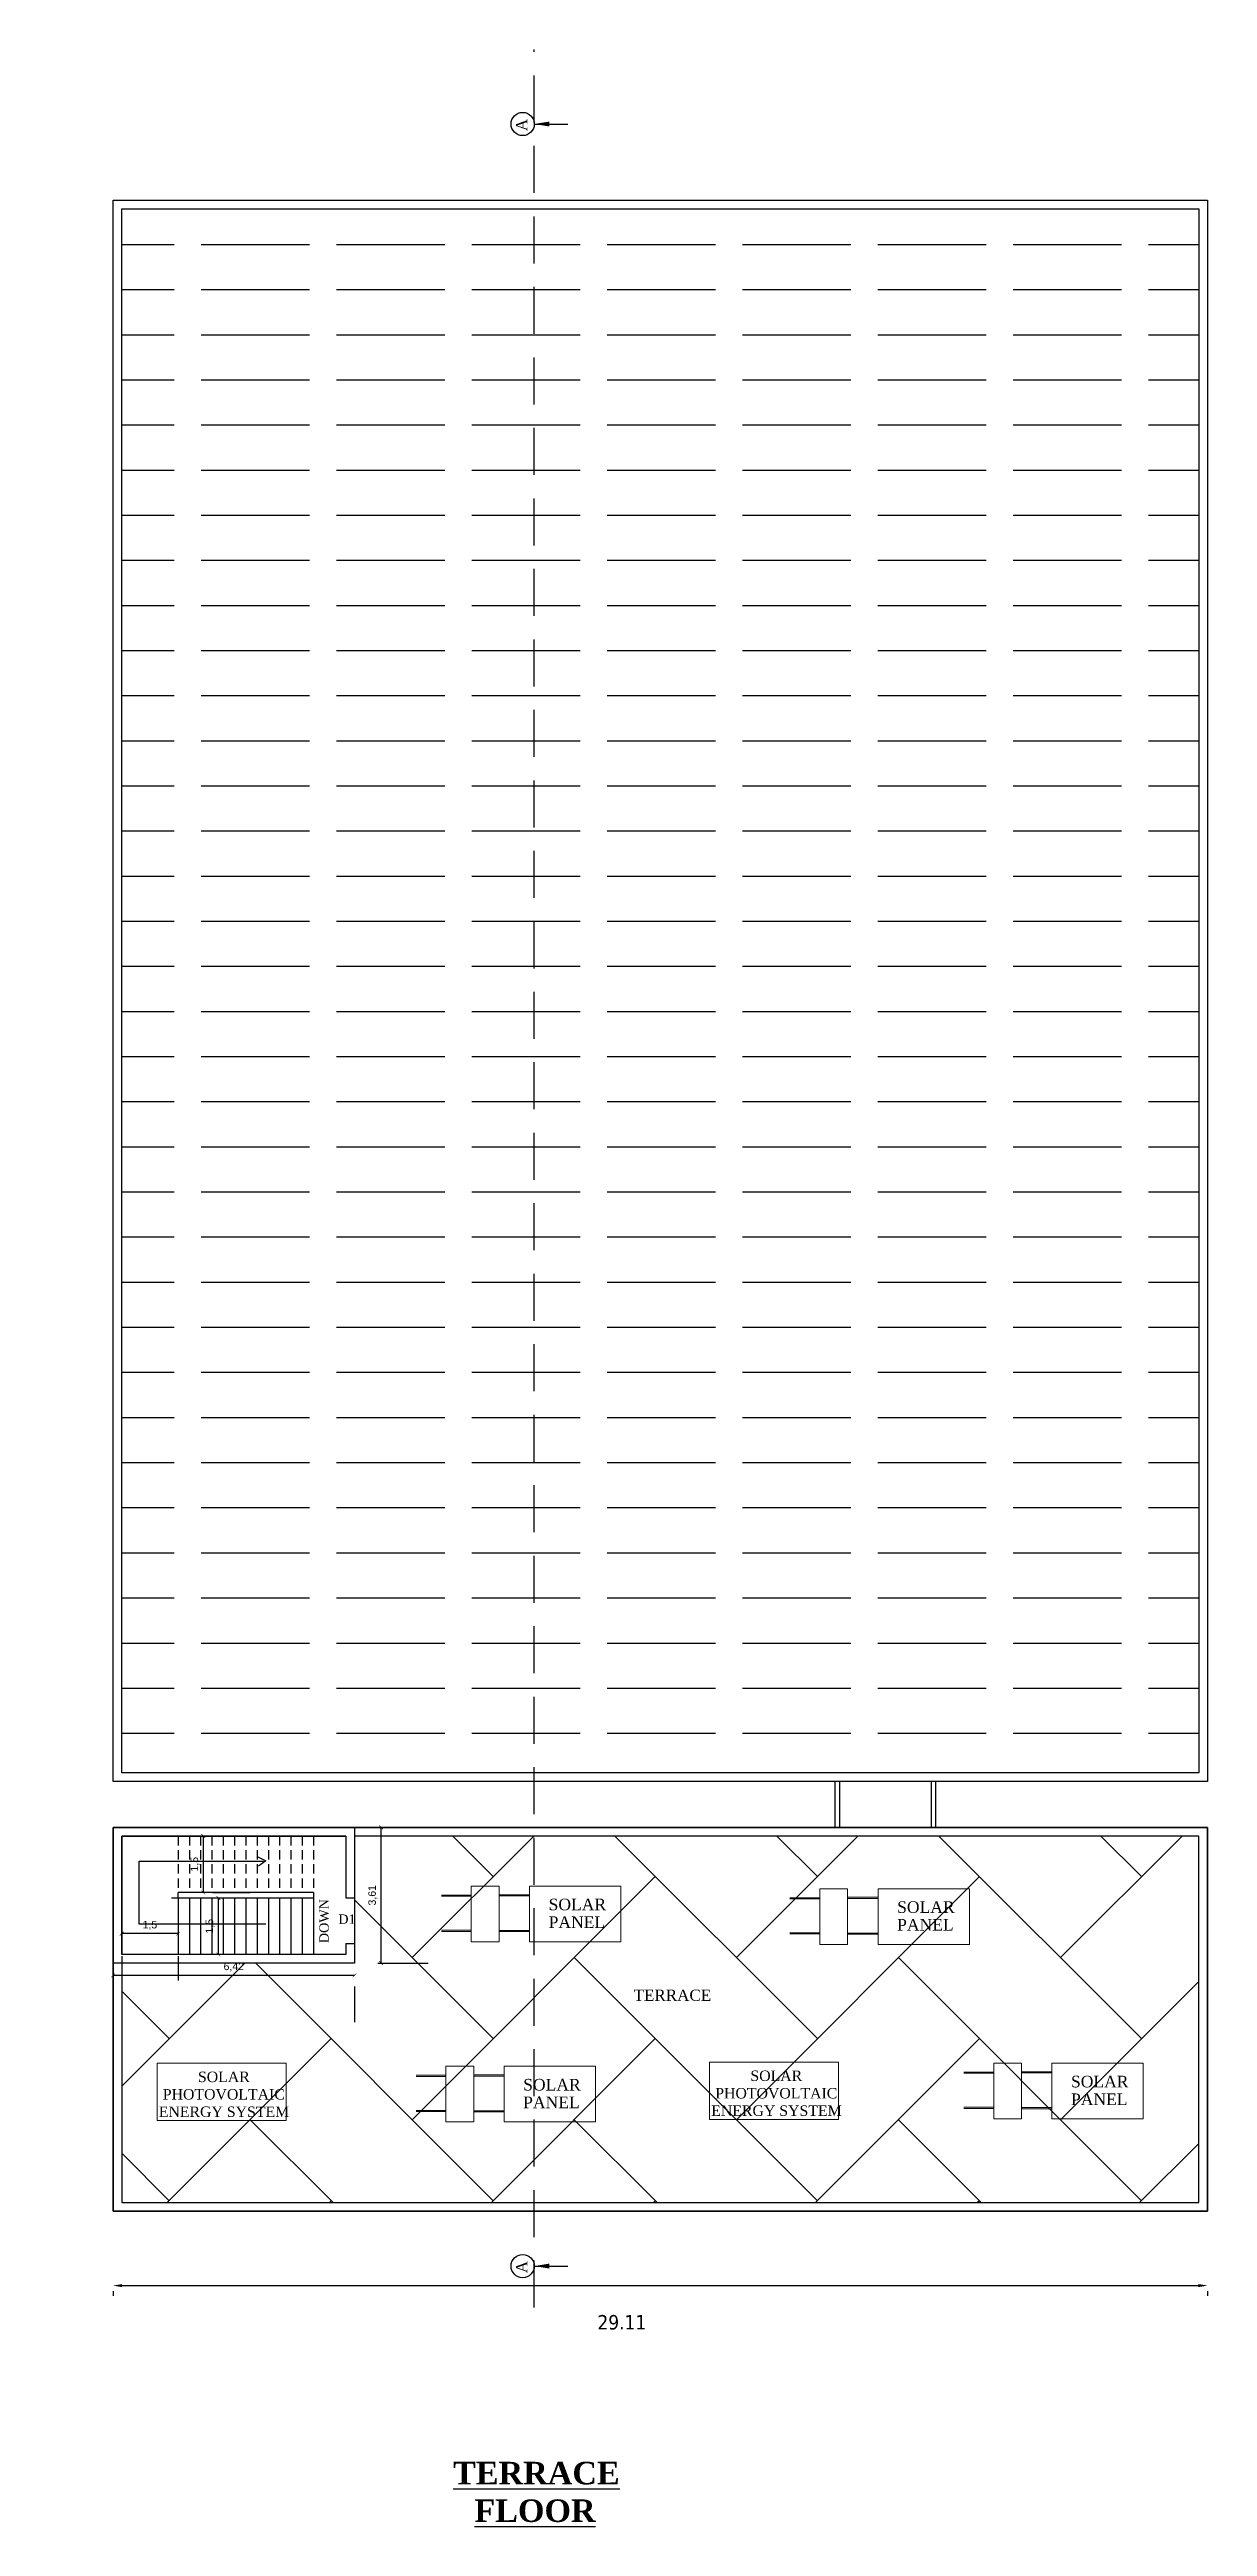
# Model space of a CAD drawing. Header units: metres. Extents: x 2066 to 2266, y 1708 to 2044.
# Drawn here: x 2179 to 2209.8, y 1714.1 to 1780 of the extents above; entities that cross this region are included whole.
import ezdxf

# ---------------------------------------------------------------- set-up
doc = ezdxf.new("R2010")
doc.units = ezdxf.units.M
doc.linetypes.add('HIDDEN', pattern=[0.375, 0.25, -0.125])
doc.layers.add('BLK_1_FLR_2_ROOF_AREA', color=54, linetype='Continuous')
doc.layers.add('BLK_1_STAIR_HEADROOM', color=1, linetype='Continuous')
doc.styles.add('CODE', font='tahoma.ttf')
doc.styles.add('DIM', font='swissc.ttf')
doc.styles.add('ROMANS', font='times.ttf', dxfattribs={"height": 12})
doc.styles.get("Standard").update_dxf_attribs({"font": 'arial.ttf'})
doc.styles.add('TIMES NEW ROMAN', font='times.ttf')
doc.dimstyles.new('Din', dxfattribs={"dimscale": 0, "dimtxt": 0.25, "dimasz": 0.1, "dimexe": 0.15, "dimexo": 0.15, "dimgap": 0.03, "dimtad": 0, "dimzin": 0, "dimdsep": 46, "dimtxsty": 'DIM', "dimblk": 'ARCHTICK', "dimcen": 0.09, "dimdle": 0.15, "dimse1": 1, "dimse2": 1, "dimclrd": 256, "dimclre": 256, "dimclrt": 7, "dimadec": 0, "dimazin": 3, "dimtfac": 1, "dimtofl": 0, "dimtmove": 1, "dimatfit": 3, "dimfxl": 0, "dimtolj": 1, "dimtzin": 0, "dimarcsym": 0})
doc.dimstyles.new('ISO-25', dxfattribs={"dimtxt": 2.5, "dimasz": 2.5, "dimexe": 1.25, "dimexo": 0.625, "dimtad": 1, "dimtxsty": 'Standard', "dimcen": 2.5, "dimadec": 0, "dimazin": 0, "dimtfac": 1, "dimtmove": 0, "dimatfit": 3, "dimfxl": 0, "dimarcsym": 0})
doc.dimstyles.get("Standard").update_dxf_attribs({"dimtxt": 0.18, "dimasz": 0.18, "dimexe": 0.18, "dimexo": 0.0625, "dimgap": 0.09, "dimtad": 0, "dimtih": 1, "dimtoh": 1, "dimdec": 4, "dimzin": 0, "dimdsep": 46, "dimtxsty": 'Standard', "dimcen": 0.09, "dimadec": 0, "dimazin": 0, "dimtfac": 1, "dimtdec": 4, "dimtofl": 0, "dimtmove": 0, "dimatfit": 3, "dimfxl": 0, "dimtolj": 1, "dimtzin": 0, "dimarcsym": 0})

msp = doc.modelspace()

# ---------------------------------------------------------------- texts
at = {"rotation": 90}
for s, width, insert, char_height, attachment_point, style in [('A', 0.26523, (2191.401, 1778.139, -19.765), 0.3, 3, 'ROMANS'), ('DOWN', 0.50877, (2186.167, 1729.611, -9.883), 0.25, 1, 'TIMES NEW ROMAN'), ('A', 0.26523, (2191.401, 1721.16, -19.765), 0.3, 3, 'ROMANS')]:
    msp.add_mtext_dynamic_manual_height_columns(s, width=width, gutter_width=1, heights=[0], dxfattribs=dict(at, insert=insert, char_height=char_height, attachment_point=attachment_point, style=style))
at = {"attachment_point": 1, "style": 'TIMES NEW ROMAN'}
for s, width, insert, char_height in [('D1', 0.50877, (2186.671, 1730.376), 0.25), ('{\\W5.10433;  }TERRACE', 4.25552, (2193.37, 1728.376, -9.883), 0.3), ('{\\fTimes New Roman|b1|i0|c0|p18;\\LTERRACE \\P{\\W2.502009; }FLOOR}', 4.25552, (2189.726, 1715.816), 0.6)]:
    msp.add_mtext_dynamic_manual_height_columns(s, width=width, gutter_width=1, heights=[0], dxfattribs=dict(at, insert=insert, char_height=char_height))

# ---------------------------------------------------------------- blocks, each defined once
blk = doc.blocks.new('_ArchTick')
at = {"color": 0, "linetype": 'ByBlock', "const_width": 0.15}
blk.add_lwpolyline([(-0.5, -0.5), (0.5, 0.5)], dxfattribs=at)
blk = doc.blocks.new('*D155')
at = {"color": 0, "lineweight": -2}
for p, q in [((2183.082, 1730.961), (2183.082, 1732.461)), ((2183.336, 1732.461), (2184.332, 1732.461)), ((2183.336, 1730.961), (2184.332, 1730.961))]:
    blk.add_line(p, q, dxfattribs=at)
at = {"layer": 'Defpoints', "color": 0}
for p in [(2182.711, 1732.461, 9.883), (2183.082, 1732.461), (2182.711, 1730.961, 9.883)]:
    blk.add_point(p, dxfattribs=at)
at = {"color": 0, "lineweight": -2, "xscale": 0.1, "yscale": 0.1, "zscale": 0.1}
for p, rotation in [((2183.082, 1732.461), 90), ((2183.082, 1730.961), 270)]:
    blk.add_blockref('_ArchTick', p, dxfattribs=dict(at, rotation=rotation))
at = {"color": 0, "insert": (2182.862, 1731.711), "char_height": 0.2, "attachment_point": 5, "rotation": 90}
blk.add_mtext('1,5', dxfattribs=at)
blk = doc.blocks.new('*D156')
at = {"color": 0, "lineweight": -2}
for p, q in [((2182.986, 1730.811), (2182.232, 1730.811)), ((2183.482, 1729.311), (2183.482, 1730.811)), ((2182.986, 1729.311), (2182.232, 1729.311))]:
    blk.add_line(p, q, dxfattribs=at)
at = {"layer": 'Defpoints', "color": 0}
for p in [(2183.482, 1730.811), (2183.611, 1730.811, 9.883), (2183.611, 1729.311, 9.883)]:
    blk.add_point(p, dxfattribs=at)
at = {"color": 0, "lineweight": -2, "xscale": 0.1, "yscale": 0.1, "zscale": 0.1}
for p, rotation in [((2183.482, 1730.811), 90), ((2183.482, 1729.311), 270)]:
    blk.add_blockref('_ArchTick', p, dxfattribs=dict(at, rotation=rotation))
at = {"color": 0, "insert": (2183.262, 1730.061), "char_height": 0.2, "attachment_point": 5, "rotation": 90}
blk.add_mtext('1,5', dxfattribs=at)
blk = doc.blocks.new('*D157')
at = {"color": 0, "lineweight": -2}
for p, q in [((2182.411, 1729.865), (2180.911, 1729.865)), ((2180.911, 1729.269), (2180.911, 1728.615)), ((2182.411, 1729.269), (2182.411, 1728.615))]:
    blk.add_line(p, q, dxfattribs=at)
at = {"layer": 'Defpoints', "color": 0}
for p in [(2180.911, 1729.894, 9.883), (2180.911, 1729.865), (2182.411, 1729.894, 9.883)]:
    blk.add_point(p, dxfattribs=at)
at = {"color": 0, "lineweight": -2, "xscale": 0.1, "yscale": 0.1, "zscale": 0.1, "rotation": 180}
blk.add_blockref('_ArchTick', (2180.911, 1729.865), dxfattribs=at)
at = {"color": 0, "lineweight": -2, "xscale": 0.1, "yscale": 0.1, "zscale": 0.1}
blk.add_blockref('_ArchTick', (2182.411, 1729.865), dxfattribs=at)
at = {"color": 0, "insert": (2181.661, 1730.085), "char_height": 0.2, "attachment_point": 5}
blk.add_mtext('1,5', dxfattribs=at)
blk = doc.blocks.new('A$C41D80E98')
at = {"lineweight": 13}
blk.add_lwpolyline([(0, 2.37), (1.096, 2.37), (1.096, -0.092), (0, -0.092)], close=True, dxfattribs=at)
at = {"linetype": 'ByBlock', "lineweight": 18, "insert": (0.161, -0.088), "char_height": 0.2, "attachment_point": 1, "rotation": 90}
blk.add_mtext_dynamic_manual_height_columns('{\\fTimes New Roman|b0|i0|c0|p18;\\W5.12754;  \\W1;SOLAR \\P{\\W1.363485; }PHOTOVOLTAIC \\P{\\W0.286337; }ENERGY SYSTEM }', width=2.4665, gutter_width=12.5, heights=[0], dxfattribs=at)
blk = doc.blocks.new('A$C0F376840')
at = {"lineweight": 18}
for p, q in [((0, 1.735), (0, 3.532)), ((0, 3.532), (1.096, 3.532)), ((1.096, 3.532), (1.096, 1.735)), ((1.096, 1.735), (0, 1.735)), ((0.17, 1.136), (0.17, 1.735)), ((0.193, 1.136), (0.193, 1.735)), ((0.875, 1.136), (0.875, 1.735)), ((0.898, 1.136), (0.898, 1.735)), ((0, 1.136), (1.096, 1.136)), ((0, 1.136), (0, 0.588)), ((1.096, 1.136), (1.096, 0.588)), ((0, 0.588), (1.096, 0.588)), ((0.178, 0.588), (0.178, 0)), ((0.2, 0.588), (0.2, 0)), ((0.869, 0.588), (0.869, 0)), ((0.892, 0.588), (0.892, 0))]:
    blk.add_line(p, q, dxfattribs=at)
at = {"lineweight": 13, "style": 'TIMES NEW ROMAN'}
for s, p in [('SOLAR ', (0.477, 2.11)), ('PANEL', (0.825, 2.11))]:
    blk.add_text(s, height=0.2286, rotation=90, dxfattribs=at).set_placement(p)
blk = doc.blocks.new('*D111')
at = {"lineweight": -2}
for p, q in [((2180.681, 1720.354), (2180.681, 1720.234)), ((2209.791, 1720.354), (2209.791, 1720.234))]:
    blk.add_line(p, q, dxfattribs=at)
blk.add_line((2180.921, 1720.503), (2209.551, 1720.503))
for points in [[(2180.921, 1720.543), (2180.921, 1720.463), (2180.681, 1720.503)], [(2209.551, 1720.543), (2209.551, 1720.463), (2209.791, 1720.503)]]:
    blk.add_solid(points)
at = {"layer": 'Defpoints', "color": 0}
for p in [(2180.681, 1722.481, -9.883), (2209.791, 1722.481, -9.883), (2209.791, 1720.503)]:
    blk.add_point(p, dxfattribs=at)
at = {"insert": (2194.214, 1719.524), "char_height": 0.384, "attachment_point": 5, "style": 'CODE'}
blk.add_mtext('\\A1;29.11', dxfattribs=at)
blk = doc.blocks.new('*D283')
at = {"layer": 'BLK_1_STAIR_HEADROOM', "color": 0, "lineweight": -2}
for p, q in [((2187.102, 1728.756), (2180.681, 1728.756)), ((2180.681, 1728.456), (2180.681, 1727.506)), ((2187.102, 1728.456), (2187.102, 1727.506))]:
    blk.add_line(p, q, dxfattribs=at)
at = {"layer": 'Defpoints', "color": 0}
for p in [(2180.681, 1729.081), (2187.102, 1729.081), (2180.681, 1728.756)]:
    blk.add_point(p, dxfattribs=at)
at = {"layer": 'BLK_1_STAIR_HEADROOM', "color": 0, "lineweight": -2, "xscale": 0.1, "yscale": 0.1, "zscale": 0.1, "rotation": 180}
blk.add_blockref('_ArchTick', (2180.681, 1728.756), dxfattribs=at)
at = {"layer": 'BLK_1_STAIR_HEADROOM', "color": 0, "lineweight": -2, "xscale": 0.1, "yscale": 0.1, "zscale": 0.1}
blk.add_blockref('_ArchTick', (2187.102, 1728.756), dxfattribs=at)
at = {"layer": 'BLK_1_STAIR_HEADROOM', "color": 0, "insert": (2183.892, 1728.976), "char_height": 0.2, "attachment_point": 5}
blk.add_mtext('6,42', dxfattribs=at)
blk = doc.blocks.new('*D284')
at = {"layer": 'BLK_1_STAIR_HEADROOM', "color": 0, "lineweight": -2}
for p, q in [((2187.727, 1732.691), (2189.06, 1732.691)), ((2187.81, 1729.081), (2187.81, 1732.691)), ((2187.727, 1729.081), (2189.06, 1729.081))]:
    blk.add_line(p, q, dxfattribs=at)
at = {"layer": 'Defpoints', "color": 0}
for p in [(2187.102, 1732.691), (2187.81, 1732.691), (2187.102, 1729.081)]:
    blk.add_point(p, dxfattribs=at)
at = {"layer": 'BLK_1_STAIR_HEADROOM', "color": 0, "lineweight": -2, "xscale": 0.1, "yscale": 0.1, "zscale": 0.1}
for p, rotation in [((2187.81, 1732.691), 90), ((2187.81, 1729.081), 270)]:
    blk.add_blockref('_ArchTick', p, dxfattribs=dict(at, rotation=rotation))
at = {"layer": 'BLK_1_STAIR_HEADROOM', "color": 0, "insert": (2187.589, 1730.886), "char_height": 0.2, "attachment_point": 5, "rotation": 90}
blk.add_mtext('3,61', dxfattribs=at)

# ---------------------------------------------------------------- dimensions: what is measured, and where the dimension line sits
for base, p1, p2, angle, dimstyle, override, picture, middle in [((2183.082, 1732.461, -9.883), (2182.711, 1730.961), (2182.711, 1732.461), 90, 'ISO-25', {"dimtxt": 0.2, "dimasz": 0.1, "dimgap": 0.1, "dimblk1": 'ArchTick', "dimblk2": 'ArchTick', "dimsah": 1, "dimsd1": 0, "dimsd2": 0}, '*D155', (2183.082, 1731.711, -9.883)), ((2183.482, 1730.811, -9.883), (2183.611, 1729.311), (2183.611, 1730.811), 90, 'ISO-25', {"dimtxt": 0.2, "dimasz": 0.1, "dimgap": 0.1, "dimblk1": 'ArchTick', "dimblk2": 'ArchTick', "dimsah": 1, "dimsd1": 0, "dimsd2": 0}, '*D156', (2183.482, 1730.061, -9.883)), ((2209.791, 1720.503, 9.883), (2180.681, 1722.481), (2209.791, 1722.481), 0, 'Din', {"dimscale": 0.096, "dimtxt": 4, "dimasz": 2.5, "dimexe": 2.8, "dimgap": 1.75, "dimpost": '\\X', "dimtxsty": 'CODE', "dimsah": 1, "dimdle": 2.8, "dimse1": 0, "dimse2": 0, "dimclrt": 256, "dimtmove": 2, "dimfxl": 2.8, "dimfxlon": 1, "dimtfillclr": 2, "dimlwd": 65535}, '*D111', (2194.214, 1719.524, 9.883))]:
    dim = msp.add_linear_dim(base=base, p1=p1, p2=p2, angle=angle, dimstyle=dimstyle, override=override)
    dim.commit()
    dim.dimension.update_dxf_attribs({"geometry": picture, "text_midpoint": middle, "dimtype": 161})
dim = msp.add_aligned_dim(p1=(2182.411, 1729.894), p2=(2180.911, 1729.894), distance=0.029, dimstyle='ISO-25', override={"dimtxt": 0.2, "dimasz": 0.1, "dimgap": 0.1, "dimblk1": 'ArchTick', "dimblk2": 'ArchTick', "dimsah": 1, "dimsd1": 0, "dimsd2": 0})
dim.commit()
dim.dimension.update_dxf_attribs({"geometry": '*D157', "text_midpoint": (2181.661, 1730.085, -9.883)})
at = {"layer": 'BLK_1_STAIR_HEADROOM', "color": 1}
for p2, distance, picture, middle in [((2187.102, 1732.691), -0.707, '*D284', (2187.589, 1730.886)), ((2180.681, 1729.081), 0.326, '*D283', (2183.892, 1728.976))]:
    dim = msp.add_aligned_dim(p1=(2187.102, 1729.081), p2=p2, distance=distance, dimstyle='ISO-25', override={"dimtxt": 0.2, "dimasz": 0.1, "dimgap": 0.1, "dimblk1": 'ArchTick', "dimblk2": 'ArchTick', "dimsah": 1, "dimsd1": 0, "dimsd2": 0}, dxfattribs=at)
    dim.commit()
    dim.dimension.update_dxf_attribs({"geometry": picture, "text_midpoint": middle})

# ---------------------------------------------------------------- hatches: boundary and pattern name
h = msp.add_hatch()
h.set_pattern_fill('ACAD_ISO02W100', color=256, scale=0.24, angle=180)
h.set_pattern_definition([(180, (-2609.2978, -831.6137), (-7e-11, -1.2), [2.88, -0.72])])
h.paths.add_polyline_path([(2180.911, 1734.141), (2209.561, 1734.141), (2209.561, 1775.741), (2180.911, 1775.741)])
h = msp.add_hatch()
h.set_pattern_fill('AR-HBONE', color=256, scale=0.03, angle=180)
h.set_pattern_definition([(225, (-2718.8944, 123.5542), (-2e-10, -4.310523), [9.144, -3.048]), (315, (-2721.0497, 121.399), (-2e-10, -4.310523), [9.144, -3.048])])
h.paths.add_polyline_path([(2187.102, 1729.081), (2180.911, 1729.081), (2180.911, 1722.711), (2209.561, 1722.711), (2209.561, 1732.461), (2187.102, 1732.461)])
h.paths.add_polyline_path([(2194.412, 1727.905), (2196.58, 1727.905), (2196.58, 1728.545), (2194.412, 1728.545)], flags=24)

# ---------------------------------------------------------------- linework, layer by layer
at = {"linetype": 'HIDDEN', "ltscale": 5}
msp.add_line((2191.886, 1719.917, -19.765), (2191.886, 1779.982, -19.765), dxfattribs=at)
for p, q in [((2199.881, 1733.911, -19.765), (2199.881, 1732.691, -19.765)), ((2200.001, 1733.911, -19.765), (2200.001, 1732.691, -19.765)), ((2202.441, 1733.911, -19.765), (2202.441, 1732.691, -19.765)), ((2202.561, 1733.911, -19.765), (2202.561, 1732.691, -19.765)), ((2186.011, 1730.961), (2182.411, 1730.961)), ((2182.411, 1730.811), (2182.411, 1730.961)), ((2186.011, 1730.961), (2186.011, 1729.311)), ((2186.011, 1730.811), (2182.411, 1730.811)), ((2182.411, 1730.811), (2182.411, 1729.311)), ((2182.711, 1730.811), (2182.711, 1729.311)), ((2183.011, 1730.811), (2183.011, 1729.311)), ((2183.311, 1730.811), (2183.311, 1729.311)), ((2183.611, 1730.811), (2183.611, 1729.311)), ((2183.911, 1730.811), (2183.911, 1729.311)), ((2184.211, 1730.811), (2184.211, 1729.311)), ((2184.511, 1730.811), (2184.511, 1729.311)), ((2184.811, 1730.811), (2184.811, 1729.311)), ((2185.111, 1730.811), (2185.111, 1729.311)), ((2185.411, 1730.811), (2185.411, 1729.311)), ((2185.711, 1730.811), (2185.711, 1729.311)), ((2186.872, 1730.821), (2187.102, 1730.821)), ((2186.872, 1729.601), (2187.102, 1729.601)), ((2186.872, 1729.311), (2180.911, 1729.311)), ((2186.872, 1729.081), (2180.911, 1729.081))]:
    msp.add_line(p, q)
at = {"linetype": 'HIDDEN'}
for p, q in [((2182.411, 1732.461), (2182.411, 1730.961)), ((2182.711, 1732.461), (2182.711, 1730.961)), ((2183.011, 1732.461), (2183.011, 1730.961)), ((2183.311, 1732.461), (2183.311, 1730.961)), ((2183.611, 1732.461), (2183.611, 1730.961)), ((2183.911, 1732.461), (2183.911, 1730.961)), ((2184.211, 1732.461), (2184.211, 1730.961)), ((2184.511, 1732.461), (2184.511, 1730.961)), ((2184.811, 1732.461), (2184.811, 1730.961)), ((2185.111, 1732.461), (2185.111, 1730.961)), ((2185.411, 1732.461), (2185.411, 1730.961)), ((2185.711, 1732.461), (2185.711, 1730.961)), ((2186.011, 1732.461), (2186.011, 1730.961))]:
    msp.add_line(p, q, dxfattribs=at)
at = {"elevation": -9.883}
for points in [[(2180.681, 1733.911), (2180.681, 1775.971), (2209.791, 1775.971), (2209.791, 1733.911)], [(2180.911, 1734.141), (2180.911, 1775.741), (2209.561, 1775.741), (2209.561, 1734.141)]]:
    msp.add_lwpolyline(points, close=True, dxfattribs=at)
for points in [[(2180.681, 1732.691), (2180.681, 1722.481), (2209.791, 1722.481), (2209.791, 1732.691)], [(2180.681, 1732.691), (2187.102, 1732.691), (2187.102, 1729.081), (2180.681, 1729.081)]]:
    msp.add_lwpolyline(points, close=True)
for points in [[(2180.911, 1729.081), (2180.911, 1722.711), (2209.561, 1722.711), (2209.561, 1732.461), (2187.102, 1732.461)], [(2186.872, 1732.461), (2180.911, 1732.461), (2180.911, 1729.311)], [(2186.872, 1729.601), (2186.872, 1729.311), (2180.911, 1729.311), (2180.911, 1732.461), (2186.872, 1732.461), (2186.872, 1730.821)], [(2180.681, 1729.311), (2180.681, 1729.081)]]:
    msp.add_lwpolyline(points)
for points in [[(2184.741, 1730.115), (2181.371, 1730.115), (2181.371, 1731.789), (2184.683, 1731.789)], [(2184.534, 1731.909), (2184.741, 1731.801), (2184.548, 1731.66)]]:
    msp.add_lwpolyline(points, dxfattribs=at)
for centre in [(2191.576, 1778.001, -19.765), (2191.576, 1721.022, -19.765)]:
    msp.add_circle(centre, 0.309)
at = {"layer": 'BLK_1_FLR_2_ROOF_AREA', "color": 54}
msp.add_lwpolyline([(2180.681, 1732.691), (2209.791, 1732.691), (2209.791, 1722.481), (2180.681, 1722.481)], close=True, dxfattribs=at)
at = {"layer": 'BLK_1_STAIR_HEADROOM', "color": 1}
msp.add_lwpolyline([(2187.102, 1729.081), (2180.681, 1729.081), (2180.681, 1732.691), (2187.102, 1732.691)], close=True, dxfattribs=at)

# ---------------------------------------------------------------- block references
at = {"rotation": 270}
for name, p, xscale, yscale, zscale in [('A$C0F376840', (2189.416, 1731.131, -9.883), 1.351068308046079, 1.351068308046079, 1.351068308046079), ('A$C0F376840', (2198.686, 1731.061, -9.883), 1.351068308046079, 1.351068308046079, 1.351068308046079), ('A$C41D80E98', (2181.983, 1726.419), 1.392041335768086, 1.392041335768086, 1.392041335768086), ('A$C0F376840', (2188.739, 1726.337, -9.883), 1.351068308046079, 1.351068308046079, 1.351068308046079), ('A$C41D80E98', (2196.678, 1726.448, -9.883), 1.392041335768086, 1.392041335768086, 1.392041335768086), ('A$C0F376840', (2203.311, 1726.42, -9.883), 1.351068308046079, 1.351068308046079, 1.351068308046079)]:
    msp.add_blockref(name, p, dxfattribs=dict(at, xscale=xscale, yscale=yscale, zscale=zscale))

msp.set_redraw_order([(e.dxf.handle, doc.entitydb.next_handle()) for e in msp.query("TEXT MTEXT ATTDEF DIMENSION ARC_DIMENSION")])  # texts and dimensions are drawn at this point

# ---------------------------------------------------------------- leaders
for points in [[(2191.886, 1778.001, -19.765), (2192.779, 1778.001, -19.765)], [(2191.886, 1721.022, -19.765), (2192.779, 1721.022, -19.765)]]:
    msp.add_leader(points, dimstyle='Standard', override={"dimasz": 0.4, "dimgap": 0.09, "dimtad": 0, "dimclrd": 256})

doc.saveas('drawing.dxf')
